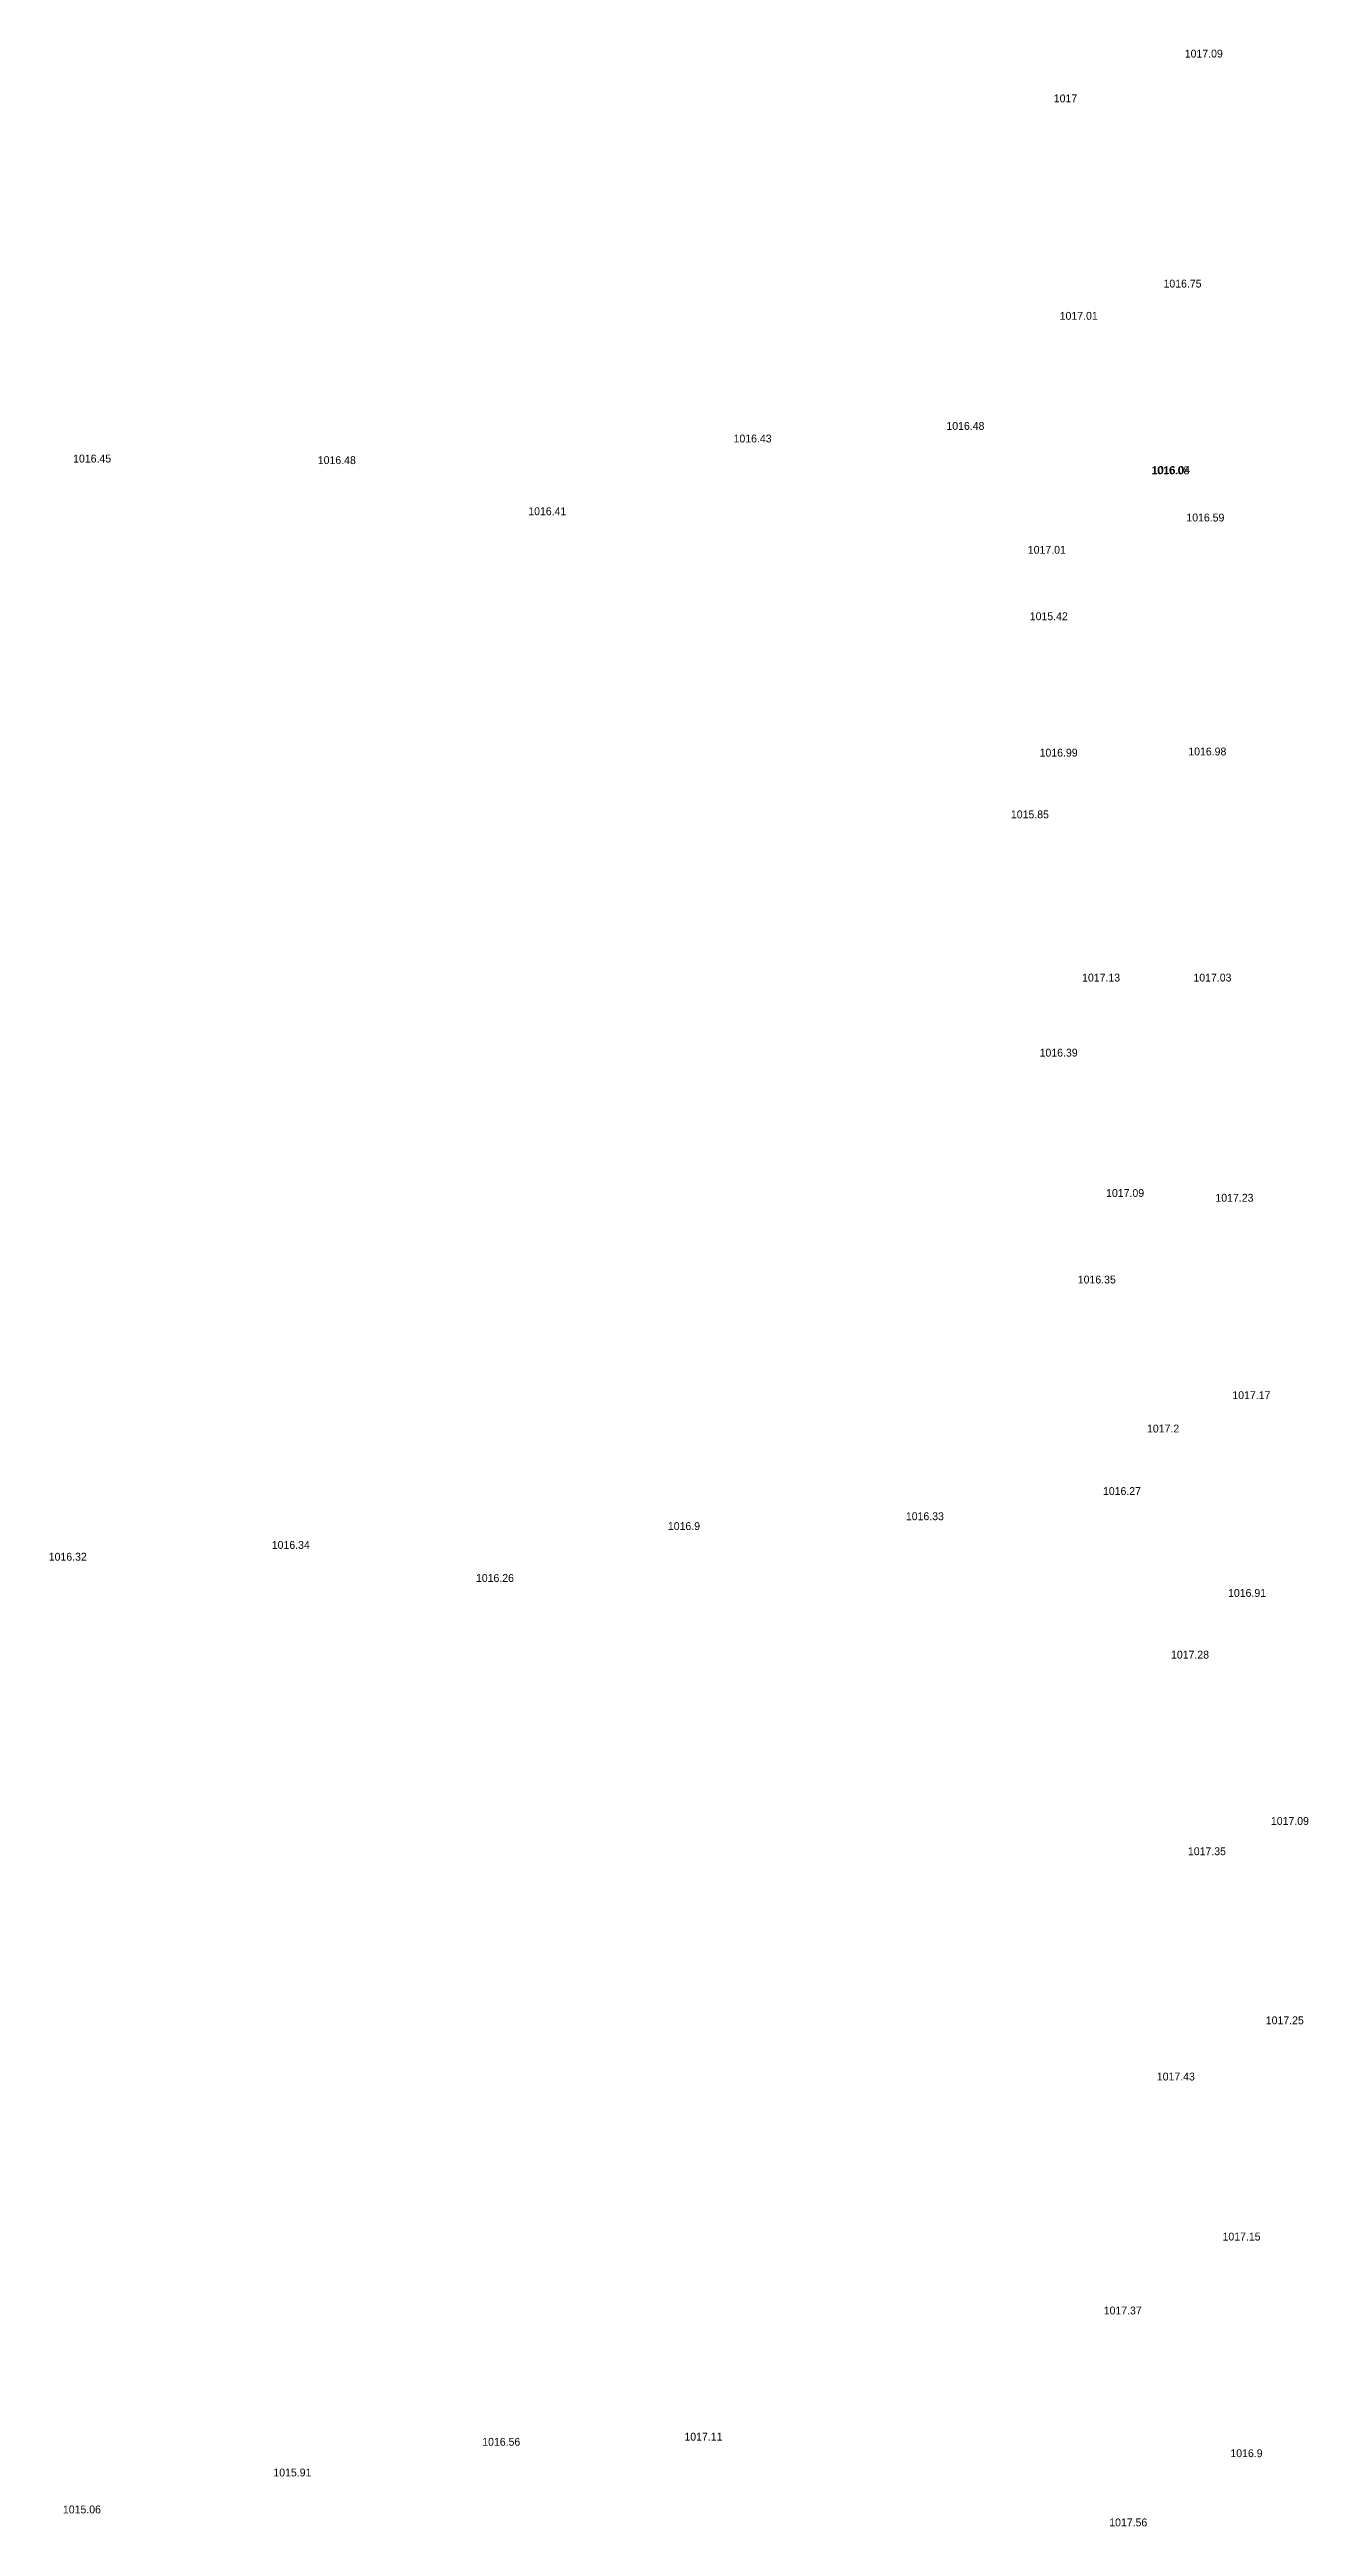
# Model space of a CAD drawing. Header units: inches. Extents: x 628884 to 629912, y 4519174 to 4520145.
# Drawn here: x 629271.6 to 629303.6, y 4519999.8 to 4520062.8 of the extents above; entities that cross this region are included whole.
import ezdxf

# ---------------------------------------------------------------- set-up
doc = ezdxf.new("R2010")
doc.units = ezdxf.units.IN
doc.header["$MEASUREMENT"] = 0

msp = doc.modelspace()

# ---------------------------------------------------------------- texts
for s, p in [('1017.09', (629300.48, 4520062.55, 1017.09)), ('1017', (629297.15, 4520061.41, 1017)), ('1016.75', (629299.94, 4520056.7, 1016.75)), ('1017.01', (629297.3, 4520055.88, 1017.01)), ('1016.43', (629289.01, 4520052.76, 1016.43)), ('1016.48', (629294.42, 4520053.08, 1016.48)), ('1016.45', (629272.22, 4520052.25, 1016.45)), ('1016.48', (629278.44, 4520052.21, 1016.48)), ('1016.08', (629299.63, 4520051.95, 1016.08)), ('1016.04', (629299.65, 4520051.96, 1016.04)), ('1016.41', (629283.79, 4520050.91, 1016.41)), ('1016.59', (629300.52, 4520050.75, 1016.59)), ('1017.01', (629296.49, 4520049.93, 1017.01)), ('1015.42', (629296.54, 4520048.24, 1015.42)), ('1016.99', (629296.79, 4520044.77, 1016.99)), ('1016.98', (629300.57, 4520044.8, 1016.98)), ('1015.85', (629296.06, 4520043.2, 1015.85)), ('1017.13', (629297.87, 4520039.05, 1017.13)), ('1017.03', (629300.7, 4520039.05, 1017.03)), ('1016.39', (629296.79, 4520037.14, 1016.39)), ('1017.09', (629298.48, 4520033.57, 1017.09)), ('1017.23', (629301.26, 4520033.45, 1017.23)), ('1016.35', (629297.76, 4520031.37, 1016.35)), ('1017.17', (629301.69, 4520028.43, 1017.17)), ('1017.2', (629299.52, 4520027.58, 1017.2)), ('1016.27', (629298.4, 4520025.99, 1016.27)), ('1016.9', (629287.34, 4520025.1, 1016.9)), ('1016.33', (629293.39, 4520025.35, 1016.33)), ('1016.32', (629271.6, 4520024.32, 1016.32)), ('1016.34', (629277.27, 4520024.62, 1016.34)), ('1016.26', (629282.46, 4520023.78, 1016.26)), ('1016.91', (629301.58, 4520023.4, 1016.91)), ('1017.28', (629300.13, 4520021.83, 1017.28)), ('1017.09', (629302.67, 4520017.6, 1017.09)), ('1017.35', (629300.56, 4520016.83, 1017.35)), ('1017.25', (629302.54, 4520012.53, 1017.25)), ('1017.43', (629299.77, 4520011.1, 1017.43)), ('1017.15', (629301.44, 4520007.03, 1017.15)), ('1017.37', (629298.42, 4520005.15, 1017.37)), ('1016.56', (629282.62, 4520001.81, 1016.56)), ('1017.11', (629287.76, 4520001.94, 1017.11)), ('1016.9', (629301.64, 4520001.52, 1016.9)), ('1015.91', (629277.31, 4520001.03, 1015.91)), ('1015.06', (629271.96, 4520000.09, 1015.06)), ('1017.56', (629298.56, 4519999.76, 1017.56))]:
    msp.add_text(s, height=0.2).set_placement(p)

doc.saveas('drawing.dxf')
